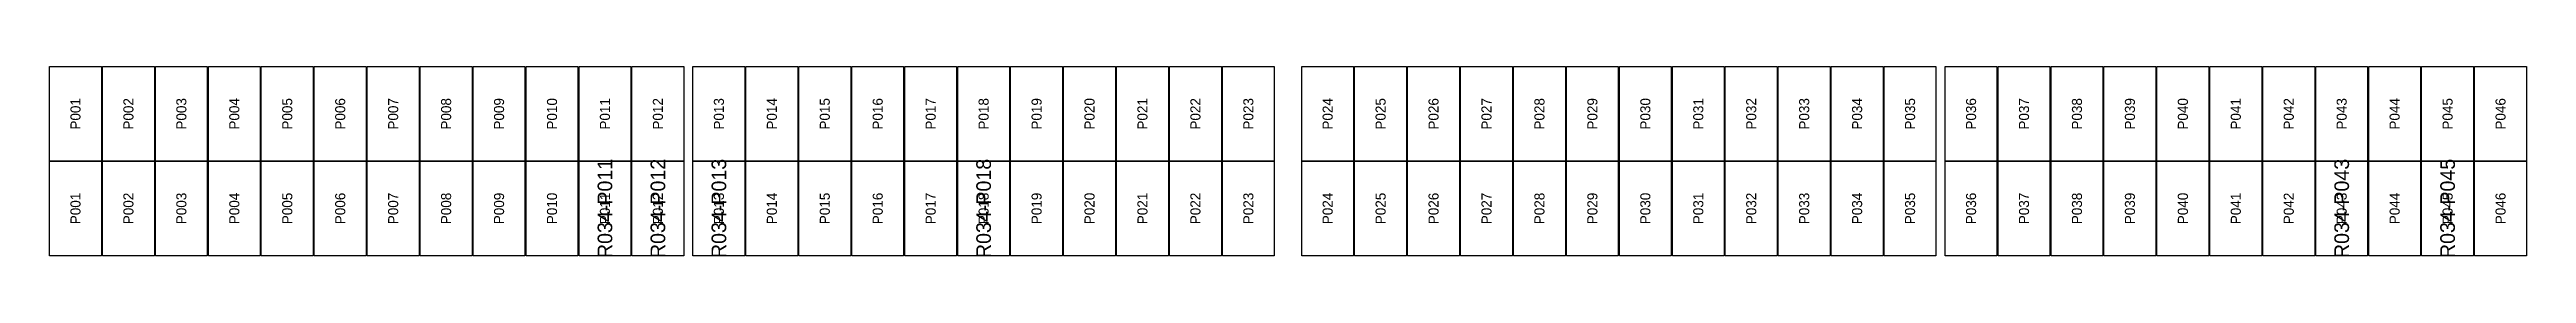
# Model space of a CAD drawing. Extents: x 296295 to 296770, y 651564 to 652121.
# Drawn here: x 296400.2 to 296454.4, y 651986.7 to 651990.8 of the extents above; entities that cross this region are included whole.
import ezdxf
from ezdxf.enums import TextEntityAlignment as Align

# ---------------------------------------------------------------- set-up
doc = ezdxf.new("R2010")
doc.units = 0

msp = doc.modelspace()

# ---------------------------------------------------------------- texts
at = {"layer": 'DEFECT_LABELS'}
for s, p in [('R034-P011', (296412.385, 651987.7)), ('R034-P012', (296413.543, 651987.7)), ('R034-P013', (296414.877, 651987.7)), ('R034-P018', (296420.667, 651987.7)), ('R034-P043', (296450.369, 651987.7)), ('R034-P045', (296452.685, 651987.7))]:
    msp.add_text(s, height=0.32, rotation=90, dxfattribs=at).set_placement(p, align=Align.MIDDLE_CENTER)
at = {"layer": 'PANEL_POSITION'}
for s, p in [('P001', (296400.805, 651989.763)), ('P002', (296401.963, 651989.763)), ('P003', (296403.121, 651989.763)), ('P004', (296404.279, 651989.763)), ('P005', (296405.437, 651989.763)), ('P006', (296406.595, 651989.763)), ('P007', (296407.753, 651989.763)), ('P008', (296408.911, 651989.763)), ('P009', (296410.069, 651989.763)), ('P010', (296411.227, 651989.763)), ('P011', (296412.385, 651989.763)), ('P012', (296413.543, 651989.763)), ('P013', (296414.877, 651989.763)), ('P014', (296416.035, 651989.763)), ('P015', (296417.193, 651989.763)), ('P016', (296418.351, 651989.763)), ('P017', (296419.509, 651989.763)), ('P018', (296420.667, 651989.763)), ('P019', (296421.825, 651989.763)), ('P020', (296422.983, 651989.763)), ('P021', (296424.141, 651989.763)), ('P022', (296425.299, 651989.763)), ('P023', (296426.457, 651989.763)), ('P024', (296428.191, 651989.763)), ('P025', (296429.349, 651989.763)), ('P026', (296430.507, 651989.763)), ('P027', (296431.665, 651989.763)), ('P028', (296432.823, 651989.763)), ('P029', (296433.981, 651989.763)), ('P030', (296435.139, 651989.763)), ('P031', (296436.297, 651989.763)), ('P032', (296437.455, 651989.763)), ('P033', (296438.613, 651989.763)), ('P034', (296439.771, 651989.763)), ('P035', (296440.929, 651989.763)), ('P036', (296442.263, 651989.763)), ('P037', (296443.421, 651989.763)), ('P038', (296444.579, 651989.763)), ('P039', (296445.737, 651989.763)), ('P040', (296446.895, 651989.763)), ('P041', (296448.053, 651989.763)), ('P042', (296449.211, 651989.763)), ('P043', (296450.369, 651989.763)), ('P044', (296451.527, 651989.763)), ('P045', (296452.685, 651989.763)), ('P046', (296453.843, 651989.763)), ('P001', (296400.805, 651987.7)), ('P002', (296401.963, 651987.7)), ('P003', (296403.121, 651987.7)), ('P004', (296404.279, 651987.7)), ('P005', (296405.437, 651987.7)), ('P006', (296406.595, 651987.7)), ('P007', (296407.753, 651987.7)), ('P008', (296408.911, 651987.7)), ('P009', (296410.069, 651987.7)), ('P010', (296411.227, 651987.7)), ('P011', (296412.385, 651987.7)), ('P012', (296413.543, 651987.7)), ('P013', (296414.877, 651987.7)), ('P014', (296416.035, 651987.7)), ('P015', (296417.193, 651987.7)), ('P016', (296418.351, 651987.7)), ('P017', (296419.509, 651987.7)), ('P018', (296420.667, 651987.7)), ('P019', (296421.825, 651987.7)), ('P020', (296422.983, 651987.7)), ('P021', (296424.141, 651987.7)), ('P022', (296425.299, 651987.7)), ('P023', (296426.457, 651987.7)), ('P024', (296428.191, 651987.7)), ('P025', (296429.349, 651987.7)), ('P026', (296430.507, 651987.7)), ('P027', (296431.665, 651987.7)), ('P028', (296432.823, 651987.7)), ('P029', (296433.981, 651987.7)), ('P030', (296435.139, 651987.7)), ('P031', (296436.297, 651987.7)), ('P032', (296437.455, 651987.7)), ('P033', (296438.613, 651987.7)), ('P034', (296439.771, 651987.7)), ('P035', (296440.929, 651987.7)), ('P036', (296442.263, 651987.7)), ('P037', (296443.421, 651987.7)), ('P038', (296444.579, 651987.7)), ('P039', (296445.737, 651987.7)), ('P040', (296446.895, 651987.7)), ('P041', (296448.053, 651987.7)), ('P042', (296449.211, 651987.7)), ('P043', (296450.369, 651987.7)), ('P044', (296451.527, 651987.7)), ('P045', (296452.685, 651987.7)), ('P046', (296453.843, 651987.7))]:
    msp.add_text(s, height=0.22, rotation=90, dxfattribs=at).set_placement(p, align=Align.MIDDLE_CENTER)

# ---------------------------------------------------------------- linework, layer by layer
at = {"layer": 'DEFECTIVE_PANELS'}
for points in [[(296411.818, 651988.732), (296412.952, 651988.732), (296412.952, 651986.669), (296411.818, 651986.669)], [(296412.976, 651988.732), (296414.11, 651988.732), (296414.11, 651986.669), (296412.976, 651986.669)], [(296414.31, 651988.732), (296415.444, 651988.732), (296415.444, 651986.669), (296414.31, 651986.669)], [(296420.1, 651988.732), (296421.234, 651988.732), (296421.234, 651986.669), (296420.1, 651986.669)], [(296449.802, 651988.732), (296450.936, 651988.732), (296450.936, 651986.669), (296449.802, 651986.669)], [(296452.118, 651988.732), (296453.252, 651988.732), (296453.252, 651986.669), (296452.118, 651986.669)]]:
    msp.add_lwpolyline(points, close=True, dxfattribs=at)
at = {"layer": 'PANELS_MASTER'}
for points in [[(296400.238, 651990.795), (296401.372, 651990.795), (296401.372, 651988.732), (296400.238, 651988.732)], [(296401.396, 651990.795), (296402.53, 651990.795), (296402.53, 651988.732), (296401.396, 651988.732)], [(296402.554, 651990.795), (296403.688, 651990.795), (296403.688, 651988.732), (296402.554, 651988.732)], [(296403.712, 651990.795), (296404.846, 651990.795), (296404.846, 651988.732), (296403.712, 651988.732)], [(296404.87, 651990.795), (296406.004, 651990.795), (296406.004, 651988.732), (296404.87, 651988.732)], [(296406.028, 651990.795), (296407.162, 651990.795), (296407.162, 651988.732), (296406.028, 651988.732)], [(296407.186, 651990.795), (296408.32, 651990.795), (296408.32, 651988.732), (296407.186, 651988.732)], [(296408.344, 651990.795), (296409.478, 651990.795), (296409.478, 651988.732), (296408.344, 651988.732)], [(296409.502, 651990.795), (296410.636, 651990.795), (296410.636, 651988.732), (296409.502, 651988.732)], [(296410.66, 651990.795), (296411.794, 651990.795), (296411.794, 651988.732), (296410.66, 651988.732)], [(296411.818, 651990.795), (296412.952, 651990.795), (296412.952, 651988.732), (296411.818, 651988.732)], [(296412.976, 651990.795), (296414.11, 651990.795), (296414.11, 651988.732), (296412.976, 651988.732)], [(296414.31, 651990.795), (296415.444, 651990.795), (296415.444, 651988.732), (296414.31, 651988.732)], [(296415.468, 651990.795), (296416.602, 651990.795), (296416.602, 651988.732), (296415.468, 651988.732)], [(296416.626, 651990.795), (296417.76, 651990.795), (296417.76, 651988.732), (296416.626, 651988.732)], [(296417.784, 651990.795), (296418.918, 651990.795), (296418.918, 651988.732), (296417.784, 651988.732)], [(296418.942, 651990.795), (296420.076, 651990.795), (296420.076, 651988.732), (296418.942, 651988.732)], [(296420.1, 651990.795), (296421.234, 651990.795), (296421.234, 651988.732), (296420.1, 651988.732)], [(296421.258, 651990.795), (296422.392, 651990.795), (296422.392, 651988.732), (296421.258, 651988.732)], [(296422.416, 651990.795), (296423.55, 651990.795), (296423.55, 651988.732), (296422.416, 651988.732)], [(296423.574, 651990.795), (296424.708, 651990.795), (296424.708, 651988.732), (296423.574, 651988.732)], [(296424.732, 651990.795), (296425.866, 651990.795), (296425.866, 651988.732), (296424.732, 651988.732)], [(296425.89, 651990.795), (296427.024, 651990.795), (296427.024, 651988.732), (296425.89, 651988.732)], [(296427.624, 651990.795), (296428.758, 651990.795), (296428.758, 651988.732), (296427.624, 651988.732)], [(296428.782, 651990.795), (296429.916, 651990.795), (296429.916, 651988.732), (296428.782, 651988.732)], [(296429.94, 651990.795), (296431.074, 651990.795), (296431.074, 651988.732), (296429.94, 651988.732)], [(296431.098, 651990.795), (296432.232, 651990.795), (296432.232, 651988.732), (296431.098, 651988.732)], [(296432.256, 651990.795), (296433.39, 651990.795), (296433.39, 651988.732), (296432.256, 651988.732)], [(296433.414, 651990.795), (296434.548, 651990.795), (296434.548, 651988.732), (296433.414, 651988.732)], [(296434.572, 651990.795), (296435.706, 651990.795), (296435.706, 651988.732), (296434.572, 651988.732)], [(296435.73, 651990.795), (296436.864, 651990.795), (296436.864, 651988.732), (296435.73, 651988.732)], [(296436.888, 651990.795), (296438.022, 651990.795), (296438.022, 651988.732), (296436.888, 651988.732)], [(296438.046, 651990.795), (296439.18, 651990.795), (296439.18, 651988.732), (296438.046, 651988.732)], [(296439.204, 651990.795), (296440.338, 651990.795), (296440.338, 651988.732), (296439.204, 651988.732)], [(296440.362, 651990.795), (296441.496, 651990.795), (296441.496, 651988.732), (296440.362, 651988.732)], [(296441.696, 651990.795), (296442.83, 651990.795), (296442.83, 651988.732), (296441.696, 651988.732)], [(296442.854, 651990.795), (296443.988, 651990.795), (296443.988, 651988.732), (296442.854, 651988.732)], [(296444.012, 651990.795), (296445.146, 651990.795), (296445.146, 651988.732), (296444.012, 651988.732)], [(296445.17, 651990.795), (296446.304, 651990.795), (296446.304, 651988.732), (296445.17, 651988.732)], [(296446.328, 651990.795), (296447.462, 651990.795), (296447.462, 651988.732), (296446.328, 651988.732)], [(296447.486, 651990.795), (296448.62, 651990.795), (296448.62, 651988.732), (296447.486, 651988.732)], [(296448.644, 651990.795), (296449.778, 651990.795), (296449.778, 651988.732), (296448.644, 651988.732)], [(296449.802, 651990.795), (296450.936, 651990.795), (296450.936, 651988.732), (296449.802, 651988.732)], [(296450.96, 651990.795), (296452.094, 651990.795), (296452.094, 651988.732), (296450.96, 651988.732)], [(296452.118, 651990.795), (296453.252, 651990.795), (296453.252, 651988.732), (296452.118, 651988.732)], [(296453.276, 651990.795), (296454.41, 651990.795), (296454.41, 651988.732), (296453.276, 651988.732)], [(296400.238, 651988.732), (296401.372, 651988.732), (296401.372, 651986.669), (296400.238, 651986.669)], [(296401.396, 651988.732), (296402.53, 651988.732), (296402.53, 651986.669), (296401.396, 651986.669)], [(296402.554, 651988.732), (296403.688, 651988.732), (296403.688, 651986.669), (296402.554, 651986.669)], [(296403.712, 651988.732), (296404.846, 651988.732), (296404.846, 651986.669), (296403.712, 651986.669)], [(296404.87, 651988.732), (296406.004, 651988.732), (296406.004, 651986.669), (296404.87, 651986.669)], [(296406.028, 651988.732), (296407.162, 651988.732), (296407.162, 651986.669), (296406.028, 651986.669)], [(296407.186, 651988.732), (296408.32, 651988.732), (296408.32, 651986.669), (296407.186, 651986.669)], [(296408.344, 651988.732), (296409.478, 651988.732), (296409.478, 651986.669), (296408.344, 651986.669)], [(296409.502, 651988.732), (296410.636, 651988.732), (296410.636, 651986.669), (296409.502, 651986.669)], [(296410.66, 651988.732), (296411.794, 651988.732), (296411.794, 651986.669), (296410.66, 651986.669)], [(296415.468, 651988.732), (296416.602, 651988.732), (296416.602, 651986.669), (296415.468, 651986.669)], [(296416.626, 651988.732), (296417.76, 651988.732), (296417.76, 651986.669), (296416.626, 651986.669)], [(296417.784, 651988.732), (296418.918, 651988.732), (296418.918, 651986.669), (296417.784, 651986.669)], [(296418.942, 651988.732), (296420.076, 651988.732), (296420.076, 651986.669), (296418.942, 651986.669)], [(296421.258, 651988.732), (296422.392, 651988.732), (296422.392, 651986.669), (296421.258, 651986.669)], [(296422.416, 651988.732), (296423.55, 651988.732), (296423.55, 651986.669), (296422.416, 651986.669)], [(296423.574, 651988.732), (296424.708, 651988.732), (296424.708, 651986.669), (296423.574, 651986.669)], [(296424.732, 651988.732), (296425.866, 651988.732), (296425.866, 651986.669), (296424.732, 651986.669)], [(296425.89, 651988.732), (296427.024, 651988.732), (296427.024, 651986.669), (296425.89, 651986.669)], [(296427.624, 651988.732), (296428.758, 651988.732), (296428.758, 651986.669), (296427.624, 651986.669)], [(296428.782, 651988.732), (296429.916, 651988.732), (296429.916, 651986.669), (296428.782, 651986.669)], [(296429.94, 651988.732), (296431.074, 651988.732), (296431.074, 651986.669), (296429.94, 651986.669)], [(296431.098, 651988.732), (296432.232, 651988.732), (296432.232, 651986.669), (296431.098, 651986.669)], [(296432.256, 651988.732), (296433.39, 651988.732), (296433.39, 651986.669), (296432.256, 651986.669)], [(296433.414, 651988.732), (296434.548, 651988.732), (296434.548, 651986.669), (296433.414, 651986.669)], [(296434.572, 651988.732), (296435.706, 651988.732), (296435.706, 651986.669), (296434.572, 651986.669)], [(296435.73, 651988.732), (296436.864, 651988.732), (296436.864, 651986.669), (296435.73, 651986.669)], [(296436.888, 651988.732), (296438.022, 651988.732), (296438.022, 651986.669), (296436.888, 651986.669)], [(296438.046, 651988.732), (296439.18, 651988.732), (296439.18, 651986.669), (296438.046, 651986.669)], [(296439.204, 651988.732), (296440.338, 651988.732), (296440.338, 651986.669), (296439.204, 651986.669)], [(296440.362, 651988.732), (296441.496, 651988.732), (296441.496, 651986.669), (296440.362, 651986.669)], [(296441.696, 651988.732), (296442.83, 651988.732), (296442.83, 651986.669), (296441.696, 651986.669)], [(296442.854, 651988.732), (296443.988, 651988.732), (296443.988, 651986.669), (296442.854, 651986.669)], [(296444.012, 651988.732), (296445.146, 651988.732), (296445.146, 651986.669), (296444.012, 651986.669)], [(296445.17, 651988.732), (296446.304, 651988.732), (296446.304, 651986.669), (296445.17, 651986.669)], [(296446.328, 651988.732), (296447.462, 651988.732), (296447.462, 651986.669), (296446.328, 651986.669)], [(296447.486, 651988.732), (296448.62, 651988.732), (296448.62, 651986.669), (296447.486, 651986.669)], [(296448.644, 651988.732), (296449.778, 651988.732), (296449.778, 651986.669), (296448.644, 651986.669)], [(296450.96, 651988.732), (296452.094, 651988.732), (296452.094, 651986.669), (296450.96, 651986.669)], [(296453.276, 651988.732), (296454.41, 651988.732), (296454.41, 651986.669), (296453.276, 651986.669)]]:
    msp.add_lwpolyline(points, close=True, dxfattribs=at)

msp.set_redraw_order([(e.dxf.handle, doc.entitydb.next_handle()) for e in msp.query("TEXT MTEXT ATTDEF DIMENSION ARC_DIMENSION")])  # texts and dimensions are drawn at this point

doc.saveas('drawing.dxf')
